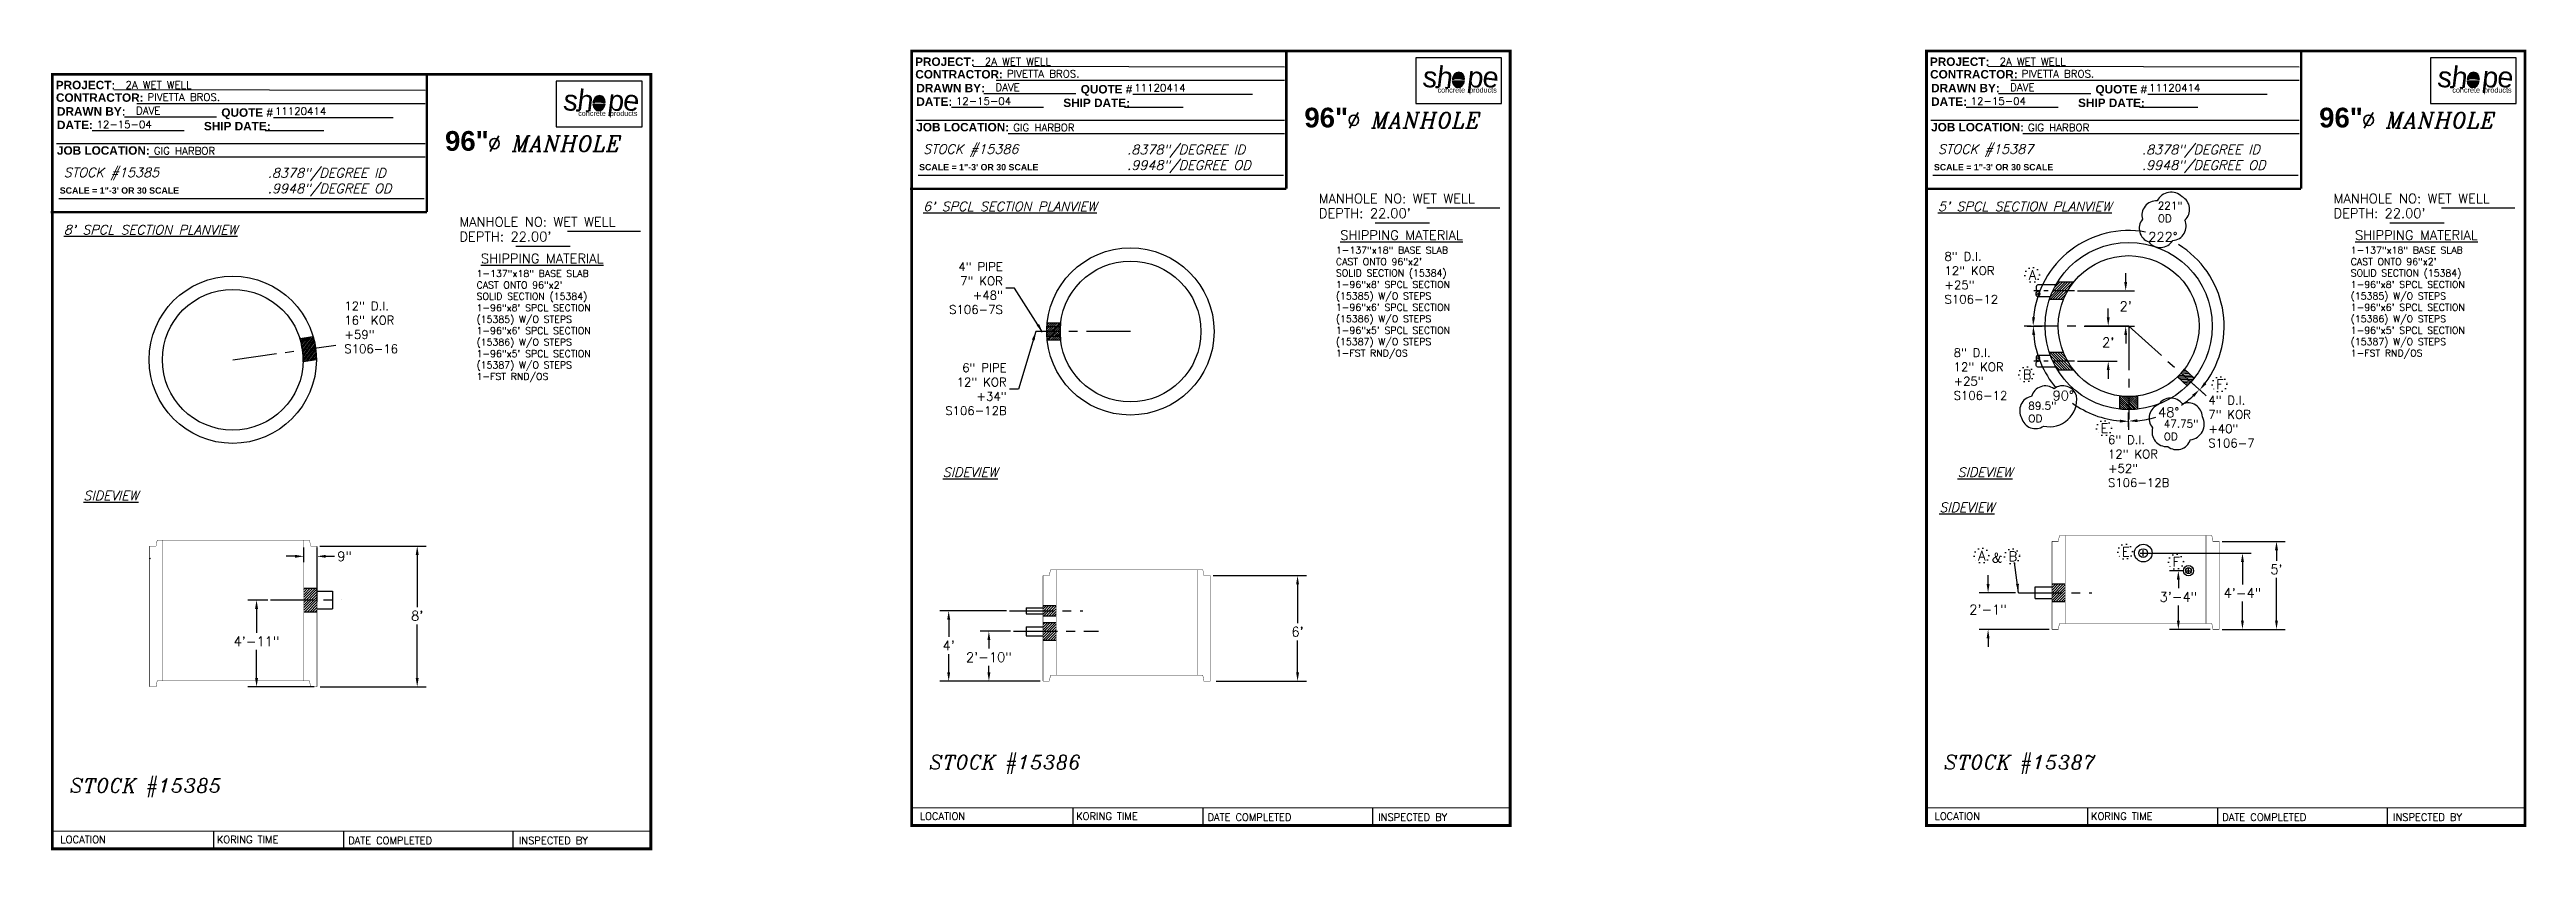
# Model space of a CAD drawing. Extents: x -389 to 2703, y -939 to 1387.
# Drawn here: x -389 to 1300, y -939 to -393 of the extents above; entities that cross this region are included whole.
import ezdxf

# ---------------------------------------------------------------- set-up
doc = ezdxf.new("R2010")
doc.units = 0
doc.header["$LTSCALE"] = 24
doc.header["$MEASUREMENT"] = 0
doc.linetypes.add('CENTER', pattern=[2, 1.25, -0.25, 0.25, -0.25])
doc.linetypes.add('DOT', pattern=[0.25, 0, -0.25])
doc.layers.get('0').update_dxf_attribs({"linetype": 'CONTINUOUS'})
doc.layers.get('DEFPOINTS').update_dxf_attribs({"linetype": 'CONTINUOUS'})
for name, color, linetype in [('C', 7, 'CONTINUOUS'), ('DIM', 7, 'CONTINUOUS'), ('PIPE-PD', 7, 'CONTINUOUS'), ('W', 7, 'CONTINUOUS')]:
    doc.layers.add(name, color=color, linetype=linetype)
doc.styles.add('ITALICC', font='italicc', dxfattribs={"height": 4})
doc.styles.add('ROMAND', font='romand', dxfattribs={"height": 6.5})
doc.styles.add('ROMANS', font='romans', dxfattribs={"height": 6.5})
doc.styles.add('SANSSERIFBOLD', font='sasb____.pfb', dxfattribs={"height": 8})
doc.dimstyles.new('96MH', dxfattribs={"dimscale": 32, "dimtxt": 0.18, "dimasz": 0.1875, "dimexe": 0.1875, "dimexo": 0.0625, "dimgap": 0.0625, "dimtad": 0, "dimtih": 1, "dimtoh": 1, "dimzin": 12, "dimdsep": 46, "dimlunit": 4, "dimtxsty": 'ROMAND', "dimcen": 0.0625, "dimadec": 0, "dimazin": 0, "dimtfac": 1, "dimtdec": 0, "dimtofl": 0, "dimtmove": 0, "dimatfit": 1, "dimfxl": 0, "dimfrac": 2, "dimtolj": 1, "dimtzin": 12, "dimarcsym": 0})
pattern_1 = [(45, (190.8988, -992.0078), (-0.8838835, 0.8838835), [])]

msp = doc.modelspace()

# ---------------------------------------------------------------- texts
for s, height, style, p in [('STOCK #15385', 6.4, 'ITALICC', (-378.837, -479.542)), ('.8378"/DEGREE ID', 6.4, 'ITALICC', (-239.715, -479.92)), ('STOCK #15386', 6.4, 'ITALICC', (206.951, -463.635)), ('.8378"/DEGREE ID', 6.4, 'ITALICC', (346.073, -464.013)), ('.9948"/DEGREE OD', 6.4, 'ITALICC', (346.073, -474.601)), ('STOCK #15387', 6.4, 'ITALICC', (898.691, -463.635)), ('.8378"/DEGREE ID', 6.4, 'ITALICC', (1037.812, -464.013)), ('.9948"/DEGREE OD', 6.4, 'ITALICC', (1037.812, -474.601)), ('.9948"/DEGREE OD', 6.4, 'ITALICC', (-239.715, -490.508)), ('MANHOLE NO: WET WELL', 6.5, 'ROMANS', (476.682, -497.409)), ("DEPTH: 22.00'", 6.5, 'ROMANS', (476.682, -507.434)), ('MANHOLE NO: WET WELL', 6.5, 'ROMANS', (1168.421, -497.409)), ("DEPTH: 22.00'", 6.5, 'ROMANS', (1168.421, -507.434)), ('MANHOLE NO: WET WELL', 6.5, 'ROMANS', (-109.106, -513.316)), ("DEPTH: 22.00'", 6.5, 'ROMANS', (-109.106, -523.341)), ('%%USHIPPING MATERIAL', 6.5, 'ROMANS', (491.337, -522.384)), ('%%USHIPPING MATERIAL', 6.5, 'ROMANS', (1183.076, -522.384)), ('%%USHIPPING MATERIAL', 6.5, 'ROMANS', (-94.451, -538.291)), ('%%USIDEVIEW', 6.4, 'ITALICC', (220.338, -684.007)), ('%%USIDEVIEW', 6.4, 'ITALICC', (912.077, -684.007)), ('%%USIDEVIEW', 6.4, 'ITALICC', (-365.45, -699.914)), ('%%USIDEVIEW', 6.4, 'ITALICC', (899.611, -707.908)), ('STOCK #15386', 9.6, 'ITALICC', (210.999, -883.283)), ('STOCK #15387', 9.6, 'ITALICC', (902.739, -883.283)), ('STOCK #15385', 9.6, 'ITALICC', (-374.788, -899.19)), ('LOCATION', 4.95, 'ROMAND', (204.68, -917.727)), ('KORING TIME', 4.95, 'ROMAND', (311.286, -917.776)), ('DATE COMPLETED', 4.95, 'ROMAND', (400.775, -918.412)), ('INSPECTED BY', 4.95, 'ROMAND', (517.134, -918.412)), ('LOCATION', 4.95, 'ROMAND', (896.42, -917.727)), ('KORING TIME', 4.95, 'ROMAND', (1003.026, -917.776)), ('DATE COMPLETED', 4.95, 'ROMAND', (1092.515, -918.412)), ('INSPECTED BY', 4.95, 'ROMAND', (1208.874, -918.412)), ('LOCATION', 4.95, 'ROMAND', (-381.107, -933.634)), ('KORING TIME', 4.95, 'ROMAND', (-274.502, -933.682)), ('DATE COMPLETED', 4.95, 'ROMAND', (-185.013, -934.318)), ('INSPECTED BY', 4.95, 'ROMAND', (-68.654, -934.318))]:
    msp.add_text(s, height=height, dxfattribs=dict(style=style)).set_placement(p)
for s, insert, char_height, width, attachment_point, style in [('%%c MANHOLE', (495.997, -435.465), 10.70345, 269.4977, 1, 'ITALICC'), ('%%c MANHOLE', (1187.737, -435.465), 10.70345, 269.4977, 1, 'ITALICC'), ('%%c MANHOLE', (-89.791, -451.372), 10.70345, 269.4977, 1, 'ITALICC'), ("{\\L6' SPCL SECTION PLANVIEW}", (206.951, -496.322), 6.4, 112.125, 1, 'ITALICC'), ("{\\L5' SPCL SECTION PLANVIEW}", (898.691, -496.322), 6.4, 112.125, 1, 'ITALICC'), ('221"\\POD', (1048.563, -496.435), 5.2, 54.75, 1, 'ROMAND'), ("{\\L8' SPCL SECTION PLANVIEW}", (-378.837, -512.228), 6.4, 112.1395, 1, 'ITALICC'), ('4" PIPE\\P7" KOR\\P+48"\\PS106-7S', (261.305, -555.226), 5.85, 88.42276, 6, 'ROMAND'), ('1-137"x18" BASE SLAB\\PCAST ONTO 96"x2\' \\PSOLID SECTION (15384)\\P1-96"x8\' SPCL SECTION\\P(15385) W/O STEPS\\P1-96"x6\' SPCL SECTION\\P(15386) W/O STEPS\\P1-96"x5\' SPCL SECTION\\P(15387) W/O STEPS\\P1-FST RND/OS', (488.356, -527.018), 4.68, 138.6875, 1, 'ROMAND'), ('8" D.I. \\P12" KOR\\P+25"\\PS106-12', (903.183, -530.69), 5.85, 96.625, 1, 'ROMAND'), ('1-137"x18" BASE SLAB\\PCAST ONTO 96"x2\' \\PSOLID SECTION (15384)\\P1-96"x8\' SPCL SECTION\\P(15385) W/O STEPS\\P1-96"x6\' SPCL SECTION\\P(15386) W/O STEPS\\P1-96"x5\' SPCL SECTION\\P(15387) W/O STEPS\\P1-FST RND/OS', (1180.095, -527.018), 4.68, 138.6875, 1, 'ROMAND'), ('1-137"x18" BASE SLAB\\PCAST ONTO 96"x2\' \\PSOLID SECTION (15384)\\P1-96"x8\' SPCL SECTION\\P(15385) W/O STEPS\\P1-96"x6\' SPCL SECTION\\P(15386) W/O STEPS\\P1-96"x5\' SPCL SECTION\\P(15387) W/O STEPS\\P1-FST RND/OS', (-97.432, -542.925), 4.68, 138.6875, 1, 'ROMAND'), ('A', (960.653, -542.99), 6.5, 37.1875, 1, 'ROMAND'), ('12" D.I.\\P16" KOR\\P+59"\\PS106-16', (-187.549, -564.481), 5.85, 64.51875, 1, 'ROMAND'), ('6" PIPE\\P12" KOR\\P+34"\\PS106-12B', (263.914, -624.171), 5.85, 88.42276, 6, 'ROMAND'), ('8" D.I. \\P12" KOR\\P+25"\\PS106-12', (909.375, -596.299), 5.85, 96.625, 1, 'ROMAND'), ('B', (956.578, -610.864), 6.5, 37.1875, 1, 'ROMAND'), ('F', (1088.349, -617.652), 6.5, 37.1875, 1, 'ROMAND'), ('89.5"\\POD', (960.308, -632.87), 5.2, 54.75, 1, 'ROMAND'), ('4" D.I.\\P7" KOR\\P+40"\\PS106-7', (1082.976, -628.693), 5.85, 64.5, 1, 'ROMAND'), ('E', (1009.558, -647.516), 6.5, 37.1875, 1, 'ROMAND'), ('6" D.I.\\P12" KOR\\P+52"\\PS106-12B', (1014.603, -655.714), 5.85, 64.5, 1, 'ROMAND'), ('47.75"\\POD', (1052.621, -645.134), 5.2, 54.75, 1, 'ROMAND'), ('A', (926.127, -734.384), 6.5, 37.1875, 1, 'ROMAND'), ('\\P\\P\\P\\P\\P\\P\\P\\P&', (935.387, -649.046), 6.5, 37.1875, 1, 'ROMAND'), ('B', (946.917, -734.867), 6.5, 37.1875, 1, 'ROMAND'), ('E', (1024.012, -731.776), 6.5, 37.1875, 1, 'ROMAND'), ('F', (1058.634, -738.586), 6.5, 37.1875, 1, 'ROMAND')]:
    msp.add_mtext(s, dxfattribs=dict(insert=insert, char_height=char_height, width=width, attachment_point=attachment_point, style=style))
at = {"layer": 'W', "style": 'SANSSERIFBOLD'}
for p in [(466.834, -445.683), (1158.574, -445.683), (-118.953, -461.589)]:
    msp.add_text('96"', height=13.44, dxfattribs=at).set_placement(p)

# ---------------------------------------------------------------- blocks, each defined once
blk = doc.blocks.new('shope')
at = {"layer": 'C'}
h = blk.add_hatch(color=256, dxfattribs=at)
h.paths.add_polyline_path([(14.6, 12.5), (14.6, 11.4), (16.5, 11.4), (16.5, 12.3)], flags=16)
h.paths.add_polyline_path([(13.2, 31.6), (29.5, 29.6), (26.7, 7.2), (10.5, 9.2)], flags=9)
h = blk.add_hatch(color=256, dxfattribs=at)
h.paths.add_polyline_path([(21.6, 11.7), (21.6, 11.4), (23.5, 11.4), (23.5, 11.4)], flags=16)
h.paths.add_polyline_path([(13.2, 31.6), (29.5, 29.6), (26.7, 7.2), (10.5, 9.2)], flags=9)
h = blk.add_hatch(color=256, dxfattribs=at)
edge = h.paths.add_edge_path()
edge.add_ellipse((31.1, 17.2), major_axis=(-0.65, -4.14), ratio=0.722363, start_angle=103.1945, end_angle=269.7747, ccw=False)
edge.add_line((34.1, 17.7), (35.6, 17.7))
edge.add_ellipse((31.1, 17.2), major_axis=(-0.86, -5.48), ratio=0.809436, start_angle=102.3072, end_angle=272.2095)
edge.add_line((26.6, 17.7), (28.1, 17.7))
h = blk.add_hatch(color=5, dxfattribs=at)
edge = h.paths.add_edge_path()
edge.add_ellipse((31.1, 17.2), major_axis=(-0.86, -5.48), ratio=0.809436, start_angle=285.2918, end_angle=449.2249)
edge.add_line((35.5, 16.5), (26.6, 16.5))
for p, q in [((62.3, 33.3), (0, 33.3)), ((0, 33.3), (0, 0)), ((62.3, 0), (62.3, 33.3)), ((0, 0), (62.3, 0)), ((14.6, 12.5), (14.6, 11.4)), ((14.6, 12.5), (16.5, 12.3)), ((16.5, 11.4), (14.6, 11.4)), ((16.5, 12.3), (16.5, 11.4)), ((23.5, 11.4), (21.6, 11.7)), ((21.6, 11.7), (21.6, 11.4)), ((21.6, 11.4), (23.5, 11.4)), ((23.5, 11.4), (23.5, 11.4)), ((26.6, 17.7), (28.1, 17.7)), ((26.6, 16.5), (35.5, 16.5)), ((34.1, 17.7), (35.6, 17.7))]:
    blk.add_line(p, q, dxfattribs=at)
for major_axis, ratio, start_param, end_param in [((-0.86, -5.48), 0.809436, 1.785598, 4.750952), ((-0.65, -4.14), 0.722363, 1.801084, 4.708457), ((-0.86, -5.48), 0.809436, 4.979281, 7.840454)]:
    blk.add_ellipse((31.1, 17.2), major_axis=major_axis, ratio=ratio, start_param=start_param, end_param=end_param, dxfattribs=at)
at = {"layer": 'C', "char_height": 15, "width": 202.312, "attachment_point": 1, "style": 'ROMAND'}
for s, insert, rotation in [('{\\f@Arial Unicode MS|b0|i0|c0|p34;s}', (6.3, 27.4), 353.0287), ('{\\f@Arial Unicode MS|b0|i0|c0|p34;h}', (16.5, 27.4), 353), ('{\\f@Arial Unicode MS|b0|i0|c0|p34;p}', (38.8, 27.4), 353), ('{\\f@Arial Unicode MS|b0|i0|c0|p34;e}', (49.8, 27.4), 353)]:
    blk.add_mtext(s, dxfattribs=dict(at, insert=insert, rotation=rotation))
at = {"layer": 'C', "insert": (15.9, 11.7), "char_height": 3.75, "width": 50.625, "attachment_point": 1, "style": 'ROMAND'}
blk.add_mtext('{\\f@Arial Unicode MS|b0|i0|c0|p34;concrete  products}', dxfattribs=at)
blk = doc.blocks.new('TITLEB')
for p, q in [((33.1, -10), (189, -10.3)), ((38.5, -23.7), (84.6, -23.7)), ((44.7, -17), (189, -16.9)), ((113.2, -24), (173, -24)), ((4.5, -37), (189, -37)), ((22.3, -30.5), (68.4, -30.5)), ((109, -30.5), (138.3, -30.5)), ((50.7, -43.6), (189, -43.6)), ((5.6, -64.6), (188.5, -64.6))]:
    blk.add_line(p, q)
at = {"style": 'SANSSERIFBOLD'}
for s, height, p in [('CONTRACTOR:', 4.219, (4.2, -16.1)), ('PROJECT:', 4.22, (4.1, -9.8)), ('DRAWN BY:', 4.22, (4.7, -23)), ('QUOTE #', 4.22, (87, -23.6)), ('DATE:', 4.22, (4.7, -29.8)), ('SHIP DATE:', 4.22, (78.3, -30.4)), ('JOB LOCATION:', 4.219, (4.7, -42.6)), ('SCALE = 1"-3\' OR 30 SCALE', 3.164, (6.1, -62.1))]:
    blk.add_text(s, height=height, dxfattribs=at).set_placement(p)
at = {"layer": 'DIM', "style": 'ROMAND'}
blk.add_text('DAVE', height=3.75, dxfattribs=at).set_placement((44.3, -22.4))
for tag, p in [('NAME', (39, -9.5)), ('NAME', (50.1, -15.6)), ('#', (113.8, -22.7)), ('DATE', (24.5, -29.3)), ('DATE', (111.2, -29.3)), ('LOCATION', (53.2, -42.6))]:
    blk.add_attdef(tag, p, '', height=3.75, dxfattribs=at)
blk = doc.blocks.new('*X17')
at = {"color": 0}
for p, q in [((188.4, 328.4), (189, 329)), ((188.5, 327.1), (190.4, 329)), ((188.5, 314.3), (197.9, 323.7)), ((188.5, 313), (197.9, 322.4)), ((188.7, 325.9), (191.8, 329)), ((188.7, 316), (197.8, 325.1)), ((188.8, 324.6), (193.2, 329)), ((188.8, 317.5), (197.7, 326.4)), ((188.9, 321.9), (196, 329)), ((188.9, 323.2), (194.6, 329)), ((188.9, 320.5), (197.4, 328.9)), ((188.9, 319), (197.5, 327.6)), ((189.9, 313), (197.9, 321)), ((191.3, 313), (197.9, 319.5)), ((192.8, 313), (197.9, 318.1)), ((194.2, 313), (197.8, 316.6)), ((195.6, 313), (197.6, 315)), ((197, 313), (197.4, 313.4))]:
    blk.add_line(p, q, dxfattribs=at)
blk = doc.blocks.new('16H')
blk.add_lwpolyline([(56.4, -8), (47.3, -8, 0.08392), (47.3, 8), (56.4, 8, -0.070524)], format="xyb", close=True)
blk.add_blockref('*X17', (-140.9, -321))
blk = doc.blocks.new('*D108')
at = {"color": 0, "lineweight": -2}
for p, q in [((-239.8, -767.9), (-253.4, -767.9)), ((-247.4, -773.9), (-247.4, -790.2)), ((-247.4, -821.1), (-247.4, -801.9)), ((-208.2, -827.1), (-253.4, -827.1))]:
    blk.add_line(p, q, dxfattribs=at)
at = {"color": 0}
for points in [[(-248.4, -773.9), (-246.4, -773.9), (-247.4, -767.9)], [(-248.4, -821.1), (-246.4, -821.1), (-247.4, -827.1)]]:
    blk.add_solid(points, dxfattribs=at)
at = {"layer": 'DEFPOINTS', "color": 0}
for p in [(-237.8, -767.9), (-247.4, -827.1), (-206.2, -827.1)]:
    blk.add_point(p, dxfattribs=at)
at = {"color": 0, "insert": (-247.4, -796.1), "char_height": 6.5, "attachment_point": 5, "style": 'ROMAND'}
blk.add_mtext('\\A1;4\'-11"', dxfattribs=at)
blk = doc.blocks.new('*D100')
at = {"color": 0, "lineweight": -2}
for p, q in [((-204.2, -731.1), (-131.9, -731.1)), ((-137.9, -737.1), (-137.9, -772.7)), ((-137.9, -821.1), (-137.9, -784.5)), ((-204.1, -827.1), (-131.9, -827.1))]:
    blk.add_line(p, q, dxfattribs=at)
at = {"color": 0}
for points in [[(-138.9, -737.1), (-136.9, -737.1), (-137.9, -731.1)], [(-138.9, -821.1), (-136.9, -821.1), (-137.9, -827.1)]]:
    blk.add_solid(points, dxfattribs=at)
at = {"layer": 'DEFPOINTS', "color": 0}
for p in [(-206.2, -731.1), (-206.1, -827.1), (-137.9, -827.1)]:
    blk.add_point(p, dxfattribs=at)
at = {"color": 0, "insert": (-137.9, -778.6), "char_height": 6.5, "attachment_point": 5, "style": 'ROMAND'}
blk.add_mtext("\\A1;8'", dxfattribs=at)
blk = doc.blocks.new('*D103')
at = {"color": 0, "lineweight": -2}
for p, q in [((-221.2, -738.1), (-227.2, -738.1)), ((-215.2, -742.1), (-215.2, -732.1)), ((-206.2, -769.1), (-206.2, -732.1)), ((-200.2, -738.1), (-194.2, -738.1))]:
    blk.add_line(p, q, dxfattribs=at)
at = {"color": 0}
for points in [[(-221.2, -737.1), (-221.2, -739.1), (-215.2, -738.1)], [(-200.2, -737.1), (-200.2, -739.1), (-206.2, -738.1)]]:
    blk.add_solid(points, dxfattribs=at)
at = {"layer": 'DEFPOINTS', "color": 0}
for p in [(-206.2, -738.1), (-215.2, -744.1), (-206.2, -771.1)]:
    blk.add_point(p, dxfattribs=at)
at = {"color": 0, "insert": (-187.4, -738.1), "char_height": 6.5, "attachment_point": 5, "style": 'ROMAND'}
blk.add_mtext('\\A1;9"', dxfattribs=at)
blk = doc.blocks.new('*D117')
at = {"color": 0, "lineweight": -2}
for p, q in [((263.9, -775.2), (218.4, -775.2)), ((224.4, -781.2), (224.4, -793)), ((224.4, -817.2), (224.4, -804.8)), ((263.2, -823.2), (218.4, -823.2))]:
    blk.add_line(p, q, dxfattribs=at)
at = {"color": 0}
for points in [[(223.4, -781.2), (225.4, -781.2), (224.4, -775.2)], [(223.4, -817.2), (225.4, -817.2), (224.4, -823.2)]]:
    blk.add_solid(points, dxfattribs=at)
at = {"layer": 'DEFPOINTS', "color": 0}
for p in [(265.9, -775.2), (224.4, -823.2), (265.2, -823.2)]:
    blk.add_point(p, dxfattribs=at)
at = {"color": 0, "insert": (224.4, -798.9), "char_height": 6.5, "attachment_point": 5, "style": 'ROMAND'}
blk.add_mtext("\\A1;4'", dxfattribs=at)
blk = doc.blocks.new('*D116')
at = {"color": 0, "lineweight": -2}
for p, q in [((266.5, -789.2), (245.8, -789.2)), ((251.8, -795.2), (251.8, -801)), ((286.7, -823.2), (245.8, -823.2)), ((251.8, -817.2), (251.8, -812.8))]:
    blk.add_line(p, q, dxfattribs=at)
at = {"color": 0}
for points in [[(250.8, -795.2), (252.8, -795.2), (251.8, -789.2)], [(250.8, -817.2), (252.8, -817.2), (251.8, -823.2)]]:
    blk.add_solid(points, dxfattribs=at)
at = {"layer": 'DEFPOINTS', "color": 0}
for p in [(268.5, -789.2), (251.8, -823.2), (288.7, -823.2)]:
    blk.add_point(p, dxfattribs=at)
at = {"color": 0, "insert": (251.8, -806.9), "char_height": 6.5, "attachment_point": 5, "style": 'ROMAND'}
blk.add_mtext('\\A1;2\'-10"', dxfattribs=at)
blk = doc.blocks.new('*D114')
at = {"color": 0, "lineweight": -2}
for p, q in [((404.7, -751.2), (468.2, -751.2)), ((462.2, -757.2), (462.2, -783.6)), ((462.2, -817.2), (462.2, -795.4)), ((406.7, -823.2), (468.2, -823.2))]:
    blk.add_line(p, q, dxfattribs=at)
at = {"color": 0}
for points in [[(461.2, -757.2), (463.2, -757.2), (462.2, -751.2)], [(461.2, -817.2), (463.2, -817.2), (462.2, -823.2)]]:
    blk.add_solid(points, dxfattribs=at)
at = {"layer": 'DEFPOINTS', "color": 0}
for p in [(402.7, -751.2), (404.7, -823.2), (462.2, -823.2)]:
    blk.add_point(p, dxfattribs=at)
at = {"color": 0, "insert": (462.2, -789.5), "char_height": 6.5, "attachment_point": 5, "style": 'ROMAND'}
blk.add_mtext("\\A1;6'", dxfattribs=at)
blk = doc.blocks.new('*D126')
at = {"color": 0, "lineweight": -2}
for p, q in [((1080.2, -627.4), (1072.4, -620.5)), ((1028.7, -646.8), (1028.7, -651.9))]:
    blk.add_line(p, q, dxfattribs=at)
for start, end in [(303.818, 312.6942), (275.3058, 286.5423)]:
    blk.add_arc((1028.7, -581.1), 64.8, start, end, dxfattribs=at)
at = {"color": 0}
for points in [[(1072, -628), (1073.4, -629.4), (1076.9, -624.5)], [(1034.8, -646.6), (1034.7, -644.6), (1028.7, -645.9)]]:
    blk.add_solid(points, dxfattribs=at)
at = {"layer": 'DEFPOINTS', "color": 0}
for p in [(1028.7, -581.1), (1081.7, -628.8), (1028.7, -644.8), (1046.6, -643.4)]:
    blk.add_point(p, dxfattribs=at)
at = {"color": 0, "insert": (1056, -639.9), "char_height": 6.5, "attachment_point": 5, "style": 'ROMAND'}
blk.add_mtext('\\A1;48°', dxfattribs=at)
blk = doc.blocks.new('*D124')
at = {"color": 0, "lineweight": -2}
for p, q in [((962.3, -581.1), (957.6, -581.1)), ((1078.4, -625.8), (1081.6, -628.7))]:
    blk.add_line(p, q, dxfattribs=at)
for start, end in [(79.8857, 174.7207), (323.2793, 58.5378)]:
    blk.add_arc((1028.7, -581.1), 65.1, start, end, dxfattribs=at)
at = {"color": 0}
for points in [[(964.9, -575.2), (962.9, -575.1), (963.6, -581.1)], [(1081.7, -620.7), (1080.2, -619.4), (1077.1, -624.7)]]:
    blk.add_solid(points, dxfattribs=at)
at = {"layer": 'DEFPOINTS', "color": 0}
for p in [(1084, -546.6), (964.3, -581.1), (1028.7, -581.1), (1076.9, -624.5)]:
    blk.add_point(p, dxfattribs=at)
at = {"color": 0, "insert": (1052.1, -520.3), "char_height": 6.5, "attachment_point": 5, "style": 'ROMAND'}
blk.add_mtext('\\A1;222°', dxfattribs=at)
blk = doc.blocks.new('*D122')
at = {"color": 0, "lineweight": -2}
for p, q in [((993.9, -557.1), (1032.7, -557.1)), ((1026.7, -551.1), (1026.7, -545.1)), ((998.4, -581.1), (1032.7, -581.1)), ((1026.7, -587.1), (1026.7, -593.1))]:
    blk.add_line(p, q, dxfattribs=at)
at = {"color": 0}
for points in [[(1025.7, -551.1), (1027.7, -551.1), (1026.7, -557.1)], [(1025.7, -587.1), (1027.7, -587.1), (1026.7, -581.1)]]:
    blk.add_solid(points, dxfattribs=at)
at = {"layer": 'DEFPOINTS', "color": 0}
for p in [(991.9, -557.1), (996.4, -581.1), (1026.7, -581.1)]:
    blk.add_point(p, dxfattribs=at)
at = {"color": 0, "insert": (1026.7, -567.6), "char_height": 6.5, "attachment_point": 5, "style": 'ROMAND'}
blk.add_mtext("\\A1;2'", dxfattribs=at)
blk = doc.blocks.new('*D127')
at = {"color": 0, "lineweight": -2}
for p, q in [((959.6, -581.1), (969.7, -581.1)), ((1028.7, -649.9), (1028.7, -640.1))]:
    blk.add_line(p, q, dxfattribs=at)
for start, end in [(185.2871, 220.3421), (233.9768, 264.7129)]:
    blk.add_arc((1028.7, -581.1), 65, start, end, dxfattribs=at)
at = {"color": 0}
for points in [[(963, -587.1), (965, -587.1), (963.7, -581.1)], [(1022.8, -644.9), (1022.7, -646.9), (1028.7, -646.1)]]:
    blk.add_solid(points, dxfattribs=at)
at = {"layer": 'DEFPOINTS', "color": 0}
for p in [(957.6, -581.1), (1028.7, -581.1), (972.4, -613.6), (1028.7, -651.9)]:
    blk.add_point(p, dxfattribs=at)
at = {"color": 0, "insert": (984.1, -628.5), "char_height": 6.5, "attachment_point": 5, "style": 'ROMAND'}
blk.add_mtext('\\A1;90°', dxfattribs=at)
blk = doc.blocks.new('*X15')
at = {"color": 0}
for p, q in [((188.7, 325.9), (189.8, 327)), ((188.7, 316), (197.8, 325.1)), ((188.8, 324.6), (191.2, 327)), ((188.8, 317.5), (197.7, 326.4)), ((188.9, 319), (196.9, 327)), ((188.9, 320.5), (195.4, 327)), ((188.9, 321.9), (194, 327)), ((188.9, 323.2), (192.6, 327)), ((189.1, 315), (197.9, 323.7)), ((190.5, 315), (197.9, 322.4)), ((191.9, 315), (197.9, 321)), ((193.3, 315), (197.9, 319.5)), ((194.8, 315), (197.9, 318.1)), ((196.2, 315), (197.8, 316.6)), ((197.6, 315), (197.6, 315))]:
    blk.add_line(p, q, dxfattribs=at)
blk = doc.blocks.new('12H')
blk.add_lwpolyline([(56.7, -6), (47.6, -6, 0.062746), (47.6, 6), (56.7, 6, -0.052778)], format="xyb", close=True)
blk.add_blockref('*X15', (-140.9, -321))
blk = doc.blocks.new('*D123')
at = {"color": 0, "lineweight": -2}
for p, q in [((1014.8, -575.1), (1014.8, -569.1)), ((1026.7, -581.1), (1008.8, -581.1)), ((993.9, -605.1), (1020.8, -605.1)), ((1014.8, -611.1), (1014.8, -617.1))]:
    blk.add_line(p, q, dxfattribs=at)
at = {"color": 0}
for points in [[(1013.8, -575.1), (1015.8, -575.1), (1014.8, -581.1)], [(1013.8, -611.1), (1015.8, -611.1), (1014.8, -605.1)]]:
    blk.add_solid(points, dxfattribs=at)
at = {"layer": 'DEFPOINTS', "color": 0}
for p in [(1028.7, -581.1), (991.9, -605.1), (1014.8, -605.1)]:
    blk.add_point(p, dxfattribs=at)
at = {"color": 0, "insert": (1014.8, -592.2), "char_height": 6.5, "attachment_point": 5, "style": 'ROMAND'}
blk.add_mtext("\\A1;2'", dxfattribs=at)
blk = doc.blocks.new('*X11')
at = {"color": 0}
for p, q in [((188.8, 317.5), (195.8, 324.5)), ((188.9, 319), (194.4, 324.5)), ((188.9, 320.5), (192.9, 324.5)), ((188.9, 321.9), (191.5, 324.5)), ((188.9, 323.2), (190.1, 324.5)), ((190.2, 317.5), (197.2, 324.5)), ((191.6, 317.5), (197.9, 323.7)), ((193, 317.5), (197.9, 322.4)), ((194.4, 317.5), (197.9, 321)), ((195.8, 317.5), (197.9, 319.5)), ((197.3, 317.5), (197.9, 318.1))]:
    blk.add_line(p, q, dxfattribs=at)
blk = doc.blocks.new('7H')
blk.add_lwpolyline([(47.9, -3.5, 0.036507), (47.9, 3.5), (56.9, 3.5, -0.030731), (56.9, -3.5)], format="xyb", close=True)
blk.add_blockref('*X11', (-140.9, -321))
blk = doc.blocks.new('*D143')
at = {"color": 0, "lineweight": -2}
for p, q in [((1065.5, -747.9), (1056.6, -747.9)), ((1062.6, -753.9), (1062.6, -759.9)), ((1062.6, -781.9), (1062.6, -771.7)), ((1084.2, -787.9), (1056.6, -787.9))]:
    blk.add_line(p, q, dxfattribs=at)
at = {"color": 0}
for points in [[(1061.6, -753.9), (1063.6, -753.9), (1062.6, -747.9)], [(1061.6, -781.9), (1063.6, -781.9), (1062.6, -787.9)]]:
    blk.add_solid(points, dxfattribs=at)
at = {"layer": 'DEFPOINTS', "color": 0}
for p in [(1067.5, -747.9), (1062.6, -787.9), (1086.2, -787.9)]:
    blk.add_point(p, dxfattribs=at)
at = {"color": 0, "insert": (1062.6, -765.8), "char_height": 6.5, "attachment_point": 5, "style": 'ROMAND'}
blk.add_mtext('\\A1;3\'-4"', dxfattribs=at)
blk = doc.blocks.new('*D142')
at = {"color": 0, "lineweight": -2}
for p, q in [((1040.7, -735.9), (1112.3, -735.9)), ((1106.3, -741.9), (1106.3, -757.2)), ((1106.3, -781.9), (1106.3, -768.9)), ((1094.5, -787.9), (1112.3, -787.9))]:
    blk.add_line(p, q, dxfattribs=at)
at = {"color": 0}
for points in [[(1105.3, -741.9), (1107.3, -741.9), (1106.3, -735.9)], [(1105.3, -781.9), (1107.3, -781.9), (1106.3, -787.9)]]:
    blk.add_solid(points, dxfattribs=at)
at = {"layer": 'DEFPOINTS', "color": 0}
for p in [(1038.7, -735.9), (1092.5, -787.9), (1106.3, -787.9)]:
    blk.add_point(p, dxfattribs=at)
at = {"color": 0, "insert": (1106.3, -763.1), "char_height": 6.5, "attachment_point": 5, "style": 'ROMAND'}
blk.add_mtext('\\A1;4\'-4"', dxfattribs=at)
blk = doc.blocks.new('*D144')
at = {"color": 0, "lineweight": -2}
for p, q in [((932.9, -756.9), (932.9, -750.9)), ((951.7, -762.9), (926.9, -762.9)), ((974.5, -787.9), (926.9, -787.9)), ((932.9, -793.9), (932.9, -799.9))]:
    blk.add_line(p, q, dxfattribs=at)
at = {"color": 0}
for points in [[(931.9, -756.9), (933.9, -756.9), (932.9, -762.9)], [(931.9, -793.9), (933.9, -793.9), (932.9, -787.9)]]:
    blk.add_solid(points, dxfattribs=at)
at = {"layer": 'DEFPOINTS', "color": 0}
for p in [(953.7, -762.9), (932.9, -787.9), (976.5, -787.9)]:
    blk.add_point(p, dxfattribs=at)
at = {"color": 0, "insert": (932.9, -774.4), "char_height": 6.5, "attachment_point": 5, "style": 'ROMAND'}
blk.add_mtext('\\A1;2\'-1"', dxfattribs=at)
blk = doc.blocks.new('*D138')
at = {"color": 0, "lineweight": -2}
for p, q in [((1092.5, -727.9), (1135.5, -727.9)), ((1129.5, -733.9), (1129.5, -741.1)), ((1129.5, -781.9), (1129.5, -752.8)), ((1092.5, -787.9), (1135.5, -787.9))]:
    blk.add_line(p, q, dxfattribs=at)
at = {"color": 0}
for points in [[(1128.5, -733.9), (1130.5, -733.9), (1129.5, -727.9)], [(1128.5, -781.9), (1130.5, -781.9), (1129.5, -787.9)]]:
    blk.add_solid(points, dxfattribs=at)
at = {"layer": 'DEFPOINTS', "color": 0}
for p in [(1090.5, -727.9), (1090.5, -787.9), (1129.5, -787.9)]:
    blk.add_point(p, dxfattribs=at)
at = {"color": 0, "insert": (1129.5, -747), "char_height": 6.5, "attachment_point": 5, "style": 'ROMAND'}
blk.add_mtext("\\A1;5'", dxfattribs=at)

# ---------------------------------------------------------------- dimensions: what is measured, and where the dimension line sits
dim = msp.add_angular_dim_3p(base=(1083.979, -546.584), center=(1028.737, -581.103), p1=(964.284, -581.103), p2=(1076.905, -624.473), dimstyle='96MH')
dim.commit()
dim.dimension.update_dxf_attribs({"geometry": '*D124', "text_midpoint": (1052.081, -520.289)})
for base, p1, p2, picture, middle in [((1026.737, -581.103), (991.859, -557.103), (996.411, -581.103), '*D122', (1026.737, -567.643)), ((1014.771, -605.103), (1028.737, -581.103), (991.859, -605.103), '*D123', (1014.771, -592.215)), ((-137.923, -827.076), (-206.237, -731.076), (-206.116, -827.076), '*D100', (-137.923, -778.589)), ((1106.3378, -787.8792), (1038.6741, -735.8945), (1092.4729, -787.8792), '*D142', (1106.3378, -763.0622)), ((1129.5, -787.879), (1090.473, -727.879), (1090.473, -787.879), '*D138', (1129.5, -746.965)), ((462.173, -823.211), (402.697, -751.211), (404.697, -823.211), '*D114', (462.173, -789.491)), ((932.912, -787.879), (953.694, -762.879), (976.473, -787.879), '*D144', (932.912, -774.363)), ((1062.594, -787.8792), (1067.5175, -747.8945), (1086.1916, -787.8792), '*D143', (1062.594, -765.7844)), ((224.448, -823.211), (265.918, -775.211), (265.219, -823.211), '*D117', (224.448, -798.911)), ((251.843, -823.211), (268.545, -789.211), (288.697, -823.211), '*D116', (251.843, -806.913))]:
    dim = msp.add_linear_dim(base=base, p1=p1, p2=p2, angle=90, dimstyle='96MH')
    dim.commit()
    dim.dimension.update_dxf_attribs({"geometry": picture, "text_midpoint": middle, "dimtype": 160})
for base, p1, p2, picture, middle in [((972.407, -613.625), (957.597, -581.103), (1028.737, -651.919), '*D127', (984.149, -628.459)), ((1046.603, -643.408), (1028.737, -644.842), (1081.663, -628.757), '*D126', (1056.001, -639.905))]:
    dim = msp.add_angular_dim_3p(base=base, center=(1028.737, -581.103), p1=p1, p2=p2, dimstyle='96MH')
    dim.commit()
    dim.dimension.update_dxf_attribs({"geometry": picture, "text_midpoint": middle, "dimtype": 165})
dim = msp.add_linear_dim(base=(-206.237, -738.076), p1=(-215.237, -744.076), p2=(-206.237, -771.076), dimstyle='96MH')
dim.commit()
dim.dimension.update_dxf_attribs({"geometry": '*D103', "text_midpoint": (-187.439, -738.076), "dimtype": 160})
dim = msp.add_linear_dim(base=(-247.371, -827.076), p1=(-237.811, -767.876), p2=(-206.237, -827.076), angle=90, dimstyle='96MH', override={"dimdec": 1})
dim.commit()
dim.dimension.update_dxf_attribs({"geometry": '*D108', "text_midpoint": (-247.371, -796.073), "dimtype": 160})

# ---------------------------------------------------------------- hatches: boundary and pattern name
h = msp.add_hatch()
h.set_pattern_fill('ANSI31', color=256, scale=10, style=0)
h.set_pattern_definition([(45, (710.9858, -940.388), (-0.8838835, 0.8838835), [])])
h.paths.add_polyline_path([(987.168, -557.103, -0.03790132), (991.267, -551.103), (980.27, -551.103, 0.029923), (977.036, -557.103)])
h.paths.add_polyline_path([(977.036, -557.103, 0.02833682), (974.654, -563.103), (984.24, -563.103, -0.03481456), (987.168, -557.103)])
edge = h.paths.add_edge_path()
edge.add_ellipse((966.842, -559.103), major_axis=(0, 2), ratio=0.6242798, start_angle=0, end_angle=360)
h = msp.add_hatch()
h.set_pattern_fill('ANSI31', color=256, scale=10, style=0)
h.set_pattern_definition([(315, (710.9858, -221.8173), (-0.8838835, -0.8838835), [])])
h.paths.add_polyline_path([(991.267, -611.103), (980.27, -611.103, -0.029923), (977.036, -605.103), (987.168, -605.103, 0.03790132)])
h.paths.add_polyline_path([(987.168, -605.103), (977.036, -605.103, -0.02833682), (974.654, -599.103), (984.24, -599.103, 0.03481456)])
edge = h.paths.add_edge_path()
edge.add_ellipse((966.842, -603.103), major_axis=(0, -2), ratio=0.6242798, start_angle=0, end_angle=180, ccw=False)
edge.add_ellipse((966.842, -603.103), major_axis=(0, -2), ratio=0.6242798, start_angle=180, end_angle=360, ccw=False)
h = msp.add_hatch()
h.set_pattern_fill('ANSI31', color=256, scale=10, style=0)
h.set_pattern_definition([(45, (878.6749, -1028.6756), (-0.8838835, 0.8838835), [])])
h.paths.add_polyline_path([(976.473, -756.879), (976.473, -762.879), (985.473, -762.879), (985.473, -756.879)])
h.paths.add_polyline_path([(976.473, -762.879), (976.473, -768.879), (985.473, -768.879), (985.473, -762.879)])
h = msp.add_hatch()
h.set_pattern_fill('ANSI31', color=256, scale=10, style=0)
h.set_pattern_definition([(45, (-418.0349, -899.8723), (-0.8838835, 0.8838835), [])])
h.paths.add_polyline_path([(-215.237, -767.876), (-206.237, -767.876), (-206.237, -759.876), (-215.237, -759.876)])
h.paths.add_polyline_path([(-215.237, -767.876), (-215.237, -775.876), (-206.237, -775.876), (-206.237, -767.876)])
h = msp.add_hatch()
h.set_pattern_fill('ANSI31', color=256, scale=10, style=0)
h.set_pattern_definition(pattern_1)
h.paths.add_polyline_path([(297.697, -775.211), (297.697, -771.711), (288.697, -771.711), (288.697, -775.211)])
h.paths.add_polyline_path([(288.697, -775.211), (288.697, -778.711), (297.697, -778.711), (297.697, -775.211)])
h = msp.add_hatch()
h.set_pattern_fill('ANSI31', color=256, scale=10, style=0)
h.set_pattern_definition(pattern_1)
h.paths.add_polyline_path([(297.697, -789.211), (297.697, -783.211), (288.697, -783.211), (288.697, -789.211)])
h.paths.add_polyline_path([(297.697, -795.211), (297.697, -789.211), (288.697, -789.211), (288.697, -795.211)])

# ---------------------------------------------------------------- linework, layer by layer
for p, q in [((550.298, -500.486), (600.126, -500.486)), ((1242.038, -500.486), (1291.865, -500.486)), ((-35.49, -516.392), (14.338, -516.392)), ((515.117, -510.779), (552.107, -510.779)), ((1206.857, -510.779), (1243.846, -510.779)), ((-70.67, -526.686), (-33.681, -526.686)), ((1036.674, -735.894), (1040.674, -735.894)), ((1038.674, -737.894), (1038.674, -733.894)), ((964.973, -766.879), (964.973, -758.879)), ((964.973, -758.879), (976.473, -758.879)), ((976.473, -756.879), (985.473, -756.879)), ((1067.518, -747.894), (1071.518, -747.894)), ((1069.518, -749.894), (1069.518, -745.894)), ((-195.707, -761.876), (-195.707, -773.876)), ((277.307, -773.211), (277.307, -777.211)), ((964.973, -766.879), (976.473, -766.879)), ((976.473, -768.879), (985.473, -768.879)), ((277.307, -786.211), (277.307, -792.211))]:
    msp.add_line(p, q)
at = {"linetype": 'CENTER', "ltscale": 0.5}
for p, q in [((991.859, -557.103), (964.086, -557.103)), ((991.859, -605.103), (964.086, -605.103))]:
    msp.add_line(p, q, dxfattribs=at)
at = {"linetype": 'CENTER'}
for p, q in [((979.088, -553.103), (966.842, -553.103)), ((991.267, -551.103), (980.27, -551.103)), ((975.361, -561.103), (966.842, -561.103)), ((984.24, -563.103), (974.654, -563.103)), ((348.268, -584.806), (283.815, -584.806)), ((1028.737, -581.103), (964.284, -581.103)), ((1028.737, -581.103), (1074.069, -621.92)), ((1028.737, -581.103), (1028.737, -644.842)), ((1028.737, -581.103), (1028.737, -581.103)), ((-263.627, -604.083), (-193.356, -594.207)), ((975.361, -601.103), (966.842, -601.103)), ((984.24, -599.103), (974.654, -599.103)), ((979.088, -609.103), (966.842, -609.103)), ((991.267, -611.103), (980.27, -611.103)), ((-237.811, -767.876), (-189.706, -767.876)), ((-215.237, -759.876), (-206.237, -759.876)), ((-215.237, -775.876), (-206.237, -775.876)), ((-206.237, -761.876), (-195.707, -761.876)), ((-206.237, -773.876), (-195.707, -773.876)), ((265.918, -775.211), (315.855, -775.211)), ((953.694, -762.879), (1003.631, -762.879)), ((268.545, -789.211), (326.493, -789.211))]:
    msp.add_line(p, q, dxfattribs=at)
at = {"linetype": 'Continuous'}
for p, q in [((277.307, -773.211), (288.697, -773.211)), ((288.697, -771.711), (297.697, -771.711)), ((277.307, -777.211), (288.697, -777.211)), ((277.307, -786.211), (288.697, -786.211)), ((277.307, -792.211), (288.697, -792.211)), ((288.697, -778.711), (297.697, -778.711)), ((288.697, -783.211), (297.697, -783.211)), ((288.697, -795.211), (297.697, -795.211))]:
    msp.add_line(p, q, dxfattribs=at)
at = {"const_width": 2}
for points in [[(607.15, -921.566), (607.15, -393.566), (199.15, -393.566), (199.15, -921.566)], [(1298.889, -921.566), (1298.889, -393.566), (890.889, -393.566), (890.889, -921.566)], [(21.362, -937.473), (21.362, -409.473), (-386.638, -409.473), (-386.638, -937.473)]]:
    msp.add_lwpolyline(points, close=True, dxfattribs=at)
for points, const_width in [([(454.542, -394.245), (454.542, -487.336)], 1.6), ([(1146.282, -394.245), (1146.282, -487.336)], 1.6), ([(-131.246, -410.151), (-131.246, -503.243)], 1.6), ([(203.993, -487.439), (261.704, -487.439)], 0.5), ([(895.733, -487.439), (953.444, -487.439)], 0.5), ([(-381.794, -503.345), (-324.084, -503.345)], 0.5), ([(199.666, -909.497), (607.15, -909.497)], 0.66), ([(891.405, -909.497), (1298.889, -909.497)], 0.66), ([(-386.122, -925.404), (21.362, -925.404)], 0.66), ([(199.666, -921.915), (607.15, -921.915)], 1.65), ([(891.405, -921.915), (1298.889, -921.915)], 1.65), ([(-386.122, -937.822), (21.362, -937.822)], 1.65)]:
    msp.add_lwpolyline(points, dxfattribs=dict(const_width=const_width))
for points in [[(198.062, -487.439, 1.6, 1.6, 0), (454.542, -487.439, 1.6, 1.6, 0)], [(889.802, -487.439, 1.6, 1.6, 0), (1146.282, -487.439, 1.6, 1.6, 0)], [(-387.725, -503.345, 1.6, 1.6, 0), (-131.246, -503.345, 1.6, 1.6, 0)]]:
    msp.add_lwpolyline(points, format="xyseb")
for points in [[(1048.228, -495.789, 0.52056705), (1048.228, -495.789, 0.52056705), (1038.098, -508.321, 0.52056705), (1042.439, -523.746, 0.52056705), (1058.839, -522.782, 0.52056705), (1067.039, -508.803, 0.52056705), (1065.11, -492.897, 0.52056705), (1048.228, -495.789)], [(993.205, -628.737, 0.52056705), (993.205, -628.737, 0.52056705), (977.865, -623.832, 0.52056705), (962.526, -629.043, 0.52056705), (955.777, -643.759, 0.52056705), (970.809, -649.277, 0.52056705), (993.205, -628.737)], [(1079.055, -642.929, 0.52056705), (1079.055, -642.929, 0.52056705), (1065.36, -634.219, 0.52056705), (1049.174, -634.634, 0.52056705), (1045.024, -650.394, 0.52056705), (1055.399, -663.25, 0.52056705), (1070.755, -658.688, 0.52056705), (1079.055, -642.929)]]:
    msp.add_lwpolyline(points, format="xyb", close=True)
for points in [[(513.181, -909.497), (513.181, -921.915)], [(1204.921, -909.497), (1204.921, -921.915)], [(-72.607, -925.404), (-72.607, -937.822)]]:
    msp.add_lwpolyline(points)
at = {"linetype": 'DOT', "ltscale": 0.5}
for centre in [(962.951, -546.126), (958.875, -614.001), (1090.647, -620.788), (1011.856, -650.653), (928.425, -737.521), (949.215, -738.004), (1026.31, -734.913), (1060.931, -741.722)]:
    msp.add_circle(centre, 5.076, dxfattribs=at)
for centre, radius in [((1038.674, -735.894), 6), ((1038.674, -735.894), 3), ((1069.518, -747.894), 3.5), ((1069.518, -747.894), 2)]:
    msp.add_circle(centre, radius)
msp.add_ellipse((966.842, -555.103), major_axis=(0, 2), ratio=0.6242798, start_param=0, end_param=3.14159265)
msp.add_ellipse((966.842, -559.103), major_axis=(0, 2), ratio=0.6242798)
at = {"extrusion": (0, 0, -1)}
msp.add_ellipse((966.842, -603.103), major_axis=(0, -2), ratio=0.6242798, dxfattribs=at)
msp.add_ellipse((966.842, -607.103), major_axis=(0, -2), ratio=0.6242798, start_param=0, end_param=3.14159265, dxfattribs=at)
at = {"layer": 'PIPE-PD'}
for centre, radius in [((348.268, -584.806), 57), ((348.268, -584.806), 48), ((1028.737, -581.103), 57), ((1028.737, -581.103), 48), ((-263.627, -604.083), 57), ((-263.627, -604.083), 48)]:
    msp.add_circle(centre, radius, dxfattribs=at)
at = {"layer": 'W'}
for p, q in [((309.224, -921.915), (309.224, -909.497)), ((397.842, -921.915), (397.842, -909.497)), ((1000.963, -921.915), (1000.963, -909.497)), ((1089.582, -921.915), (1089.582, -909.497)), ((-276.564, -937.822), (-276.564, -925.404)), ((-187.946, -937.822), (-187.946, -925.404))]:
    msp.add_line(p, q, dxfattribs=at)
at = {"layer": 'W', "linetype": 'Continuous', "const_width": 0.25}
for points in [[(976.473, -727.879), (980.754, -727.879), (981.567, -723.879), (984.473, -723.879), (1082.473, -723.879), (1085.379, -723.879), (1086.192, -727.879), (1090.473, -727.879)], [(-320.237, -731.076), (-315.956, -731.076), (-315.143, -727.076), (-312.237, -727.076), (-214.237, -727.076), (-211.331, -727.076), (-210.518, -731.076), (-206.237, -731.076)], [(288.697, -751.211), (292.978, -751.211), (293.791, -747.211), (296.697, -747.211), (394.697, -747.211), (397.603, -747.211), (398.416, -751.211), (402.697, -751.211)], [(976.473, -787.879), (980.754, -787.879), (981.567, -783.879), (984.473, -783.879), (1082.473, -783.879), (1085.379, -783.879), (1086.192, -787.879), (1090.473, -787.879)], [(-320.237, -827.076), (-315.956, -827.076), (-315.143, -823.076), (-312.237, -823.076), (-214.237, -823.076), (-211.331, -823.076), (-210.518, -827.076), (-206.237, -827.076)], [(288.697, -823.211), (292.978, -823.211), (293.791, -819.211), (296.697, -819.211), (394.697, -819.211), (397.603, -819.211), (398.416, -823.211), (402.697, -823.211)]]:
    msp.add_lwpolyline(points, dxfattribs=at)
at = {"layer": 'W', "const_width": 0.3}
for points in [[(985.473, -783.879), (985.473, -723.879)], [(1081.473, -783.879), (1081.473, -723.879)], [(-320.237, -827.076), (-320.237, -731.076)], [(-311.237, -823.076), (-311.237, -727.076)], [(-215.237, -823.076), (-215.237, -727.076)], [(-206.237, -827.076), (-206.237, -731.076)], [(976.473, -787.879), (976.473, -727.879)], [(1090.473, -787.879), (1090.473, -727.879)], [(288.697, -823.211), (288.697, -751.211)], [(297.697, -819.211), (297.697, -747.211)], [(393.697, -819.211), (393.697, -747.211)], [(402.697, -823.211), (402.697, -751.211)]]:
    msp.add_lwpolyline(points, dxfattribs=at)
at = {"layer": 'W', "color": 0, "linetype": 'ByBlock'}
msp.add_point((-320.237, -739.668), dxfattribs=at)

# ---------------------------------------------------------------- block references
for name, p, rotation in [('16H', (-263.627, -604.083), 8), ('12H', (348.268, -584.806), 180), ('7H', (348.268, -584.806), 180), ('7H', (1028.737, -581.103), 318), ('12H', (1028.737, -581.103), 270)]:
    msp.add_blockref(name, p, dxfattribs=dict(rotation=rotation))
at = {"layer": 'C', "xscale": 0.9375, "yscale": 0.9375, "zscale": 0.9375}
for p in [(542.713, -429.404), (1234.453, -429.404), (-43.075, -445.311)]:
    msp.add_blockref('shope', p, dxfattribs=at)
at = {"layer": 'W'}
ref = msp.add_blockref('TITLEB', (195.93, -390.391), dxfattribs=dict(at, xscale=1.36125, yscale=1.36125, zscale=1.36125))
ref.add_attrib('NAME', 'PIVETTA BROS.', (264.061, -411.669), dxfattribs={"layer": 'DIM', "height": 5.10469, "style": 'ROMAND'})
ref.add_attrib('LOCATION', 'GIG HARBOR', (268.375, -448.333), dxfattribs={"layer": 'DIM', "height": 5.1047, "style": 'ROMAND'})
ref.add_attrib('DATE', '12-15-04', (229.319, -430.267), dxfattribs={"layer": 'DIM', "height": 5.1047, "style": 'ROMAND'})
ref.add_attrib('NAME', '2A WET WELL', (249.017, -403.345), dxfattribs={"layer": 'DIM', "height": 5.10469, "style": 'ROMAND'})
ref.add_attrib('#', '11120414', (350.904, -421.225), dxfattribs={"layer": 'DIM', "height": 5.1047, "style": 'ROMAND'})
ref = msp.add_blockref('TITLEB', (887.669, -390.391), dxfattribs=dict(at, xscale=1.36125, yscale=1.36125, zscale=1.36125))
ref.add_attrib('NAME', 'PIVETTA BROS.', (955.8, -411.669), dxfattribs={"layer": 'DIM', "height": 5.10469, "style": 'ROMAND'})
ref.add_attrib('LOCATION', 'GIG HARBOR', (960.114, -448.333), dxfattribs={"layer": 'DIM', "height": 5.1047, "style": 'ROMAND'})
ref.add_attrib('DATE', '12-15-04', (921.058, -430.267), dxfattribs={"layer": 'DIM', "height": 5.1047, "style": 'ROMAND'})
ref.add_attrib('NAME', '2A WET WELL', (940.757, -403.345), dxfattribs={"layer": 'DIM', "height": 5.10469, "style": 'ROMAND'})
ref.add_attrib('#', '11120414', (1042.644, -421.225), dxfattribs={"layer": 'DIM', "height": 5.1047, "style": 'ROMAND'})
ref = msp.add_blockref('TITLEB', (-389.858, -406.298), dxfattribs=dict(at, xscale=1.36125, yscale=1.36125, zscale=1.36125))
ref.add_attrib('NAME', 'PIVETTA BROS.', (-321.727, -427.576), dxfattribs={"layer": 'DIM', "height": 5.10469, "style": 'ROMAND'})
ref.add_attrib('LOCATION', 'GIG HARBOR', (-317.413, -464.24), dxfattribs={"layer": 'DIM', "height": 5.1047, "style": 'ROMAND'})
ref.add_attrib('DATE', '12-15-04', (-356.469, -446.174), dxfattribs={"layer": 'DIM', "height": 5.1047, "style": 'ROMAND'})
ref.add_attrib('NAME', '2A WET WELL', (-336.771, -419.252), dxfattribs={"layer": 'DIM', "height": 5.10469, "style": 'ROMAND'})
ref.add_attrib('#', '11120414', (-234.883, -437.131), dxfattribs={"layer": 'DIM', "height": 5.1047, "style": 'ROMAND'})

msp.set_redraw_order([(e.dxf.handle, doc.entitydb.next_handle()) for e in msp.query("TEXT MTEXT ATTDEF DIMENSION ARC_DIMENSION")])  # texts and dimensions are drawn at this point

# ---------------------------------------------------------------- leaders
at = {"annotation_type": 0, "has_hookline": 1, "hookline_direction": 1}
for points, text_width in [([(288.35, -585.234), (269.305, -555.226), (263.305, -555.226)], 38.721), ([(283.815, -584.806), (271.914, -624.171), (265.914, -624.171)], 44.293)]:
    msp.add_leader(points, dimstyle='96MH', override={"dimgap": 0.0625, "dimtad": 0}, dxfattribs=dict(at, text_width=text_width))
msp.add_leader([(953.694, -762.879), (950.988, -742.343)], dimstyle='96MH', override={"dimgap": 0.0625, "dimtad": 0})

doc.saveas('drawing.dxf')
